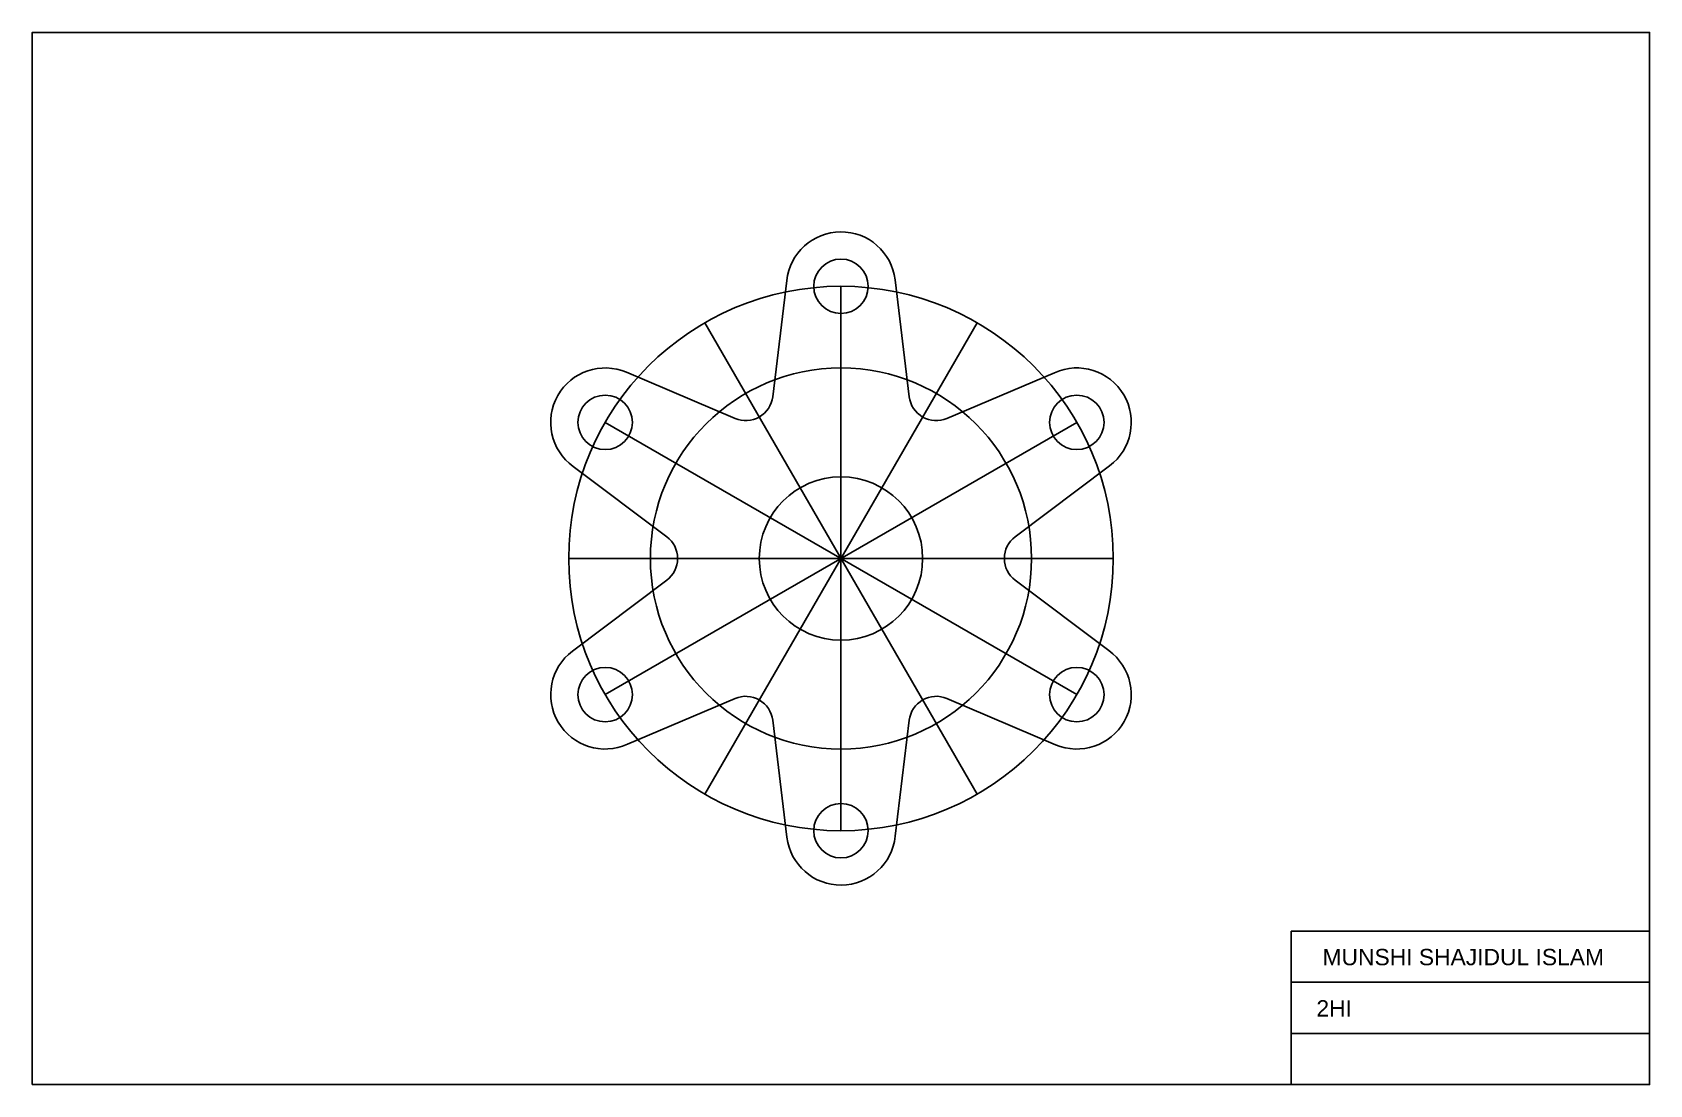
# Model space of a CAD drawing. Header units: millimetres. Extents: x -118128 to 24771, y 4545 to 7418.
# Drawn here: x 21730 to 24700, y 5485 to 7418 of the extents above; entities that cross this region are included whole.
import ezdxf

# ---------------------------------------------------------------- set-up
doc = ezdxf.new("R2010")
doc.units = ezdxf.units.MM
doc.layers.get('0').update_dxf_attribs({"color": 255})
doc.layers.add('flangia', color=10, linetype='Continuous')
doc.layers.add('linee di costr.', color=7, linetype='Continuous', true_color=0x30a003)
doc.layers.add('squadratura', color=7, linetype='Continuous', plot=False)
doc.styles.get("Standard").update_dxf_attribs({"font": 'arial.ttf'})

msp = doc.modelspace()

# ---------------------------------------------------------------- texts
at = {"attachment_point": 1}
for s, width, insert, char_height in [('\\pxtc13;{\\H12x;\\C256;\\c16777215;MUNSHI SHAJIDUL ISLAM\\H0.08333x; }', 546.7, (24099.7, 5734.4), 2.5), ('{\\C256;\\c16777215;2HI}', 557.452, (24088.5, 5640.2), 30)]:
    msp.add_mtext_dynamic_manual_height_columns(s, width=width, gutter_width=12.5, heights=[0], dxfattribs=dict(at, insert=insert, char_height=char_height))

# ---------------------------------------------------------------- linework, layer by layer
msp.add_line((24042.2, 5767.2), (24042.2, 5485.1))
msp.add_lwpolyline([(21730.4, 5485.1), (21730.4, 7417.9), (24700.4, 7417.9), (24700.4, 5485.1)], close=True)
at = {"layer": 'flangia'}
for p, q in [((23090.1, 6748.6), (23116, 6961.8)), ((23314.7, 6963.5), (23340.8, 6748.6)), ((23020.8, 6708.6), (22821.6, 6793.5)), ((23410, 6708.6), (23607.6, 6792.8)), ((22895.5, 6491.4), (22723.8, 6620.5)), ((23708.5, 6621.5), (23535.4, 6491.4)), ((22722.3, 6281.4), (22895.5, 6411.5)), ((23535.4, 6411.5), (23707.1, 6282.5)), ((23020.8, 6194.4), (22823.2, 6110.2)), ((23410, 6194.4), (23609.2, 6109.5)), ((23116.2, 5939.4), (23090.1, 6154.4)), ((23340.8, 6154.4), (23314.9, 5941.2))]:
    msp.add_line(p, q, dxfattribs=at)
for centre, radius in [((23215.4, 6951.5), 50), ((22782.4, 6701.5), 50), ((23648.4, 6701.5), 50), ((23215.4, 6451.5), 150), ((22782.4, 6201.5), 50), ((23648.4, 6201.5), 50), ((23215.4, 5951.5), 50)]:
    msp.add_circle(centre, radius, dxfattribs=at)
for centre, radius, start, end in [((23215.4, 6951.5), 100, 6.9208, 174.0935), ((22782.4, 6701.5), 100, 66.9208, 234.0935), ((23648.4, 6701.5), 100, 306.9208, 114.0935), ((23040.4, 6754.6), 50, 300, 353.075), ((23390.4, 6754.6), 50, 186.9151, 240), ((23040.4, 6754.6), 50, 246.9151, 300), ((23390.4, 6754.6), 50, 240, 293.075), ((22865.4, 6451.5), 50, 360, 53.075), ((23565.4, 6451.5), 50, 126.9151, 180), ((22865.4, 6451.5), 50, 306.9151, 0), ((23565.4, 6451.5), 50, 180, 233.075), ((22782.4, 6201.5), 100, 126.9208, 294.0935), ((23648.4, 6201.5), 100, 246.9208, 54.0935), ((23040.4, 6148.4), 50, 60, 113.075), ((23040.4, 6148.4), 50, 6.9151, 60), ((23390.4, 6148.4), 50, 120, 173.075), ((23390.4, 6148.4), 50, 66.9151, 120), ((23215.4, 5951.5), 100, 186.9208, 354.0935)]:
    msp.add_arc(centre, radius, start, end, dxfattribs=at)
at = {"layer": 'linee di costr.'}
for p, q in [((23215.4, 6951.5), (23215.4, 5951.5)), ((23215.4, 5951.5), (23215.4, 6951.5)), ((22965.4, 6018.5), (23465.4, 6884.5)), ((23465.4, 6884.5), (22965.4, 6018.5)), ((22965.4, 6884.5), (23465.4, 6018.5)), ((23465.4, 6018.5), (22965.4, 6884.5)), ((22782.4, 6201.5), (23648.4, 6701.5)), ((23648.4, 6701.5), (22782.4, 6201.5)), ((22782.4, 6701.5), (23648.4, 6201.5)), ((23648.4, 6201.5), (22782.4, 6701.5)), ((22715.4, 6451.5), (23715.4, 6451.5)), ((23715.4, 6451.5), (22715.4, 6451.5))]:
    msp.add_line(p, q, dxfattribs=at)
for radius in [500, 350]:
    msp.add_circle((23215.4, 6451.5), radius, dxfattribs=at)
at = {"layer": 'squadratura'}
for p, q in [((24042.2, 5767.2), (24700.4, 5767.2)), ((24700.4, 5485.1), (24700.4, 5767.2)), ((24042.2, 5673.1), (24700.4, 5673.1)), ((24042.2, 5579.1), (24700.4, 5579.1))]:
    msp.add_line(p, q, dxfattribs=at)

msp.set_redraw_order([(e.dxf.handle, doc.entitydb.next_handle()) for e in msp.query("TEXT MTEXT ATTDEF DIMENSION ARC_DIMENSION")])  # texts and dimensions are drawn at this point

doc.saveas('drawing.dxf')
